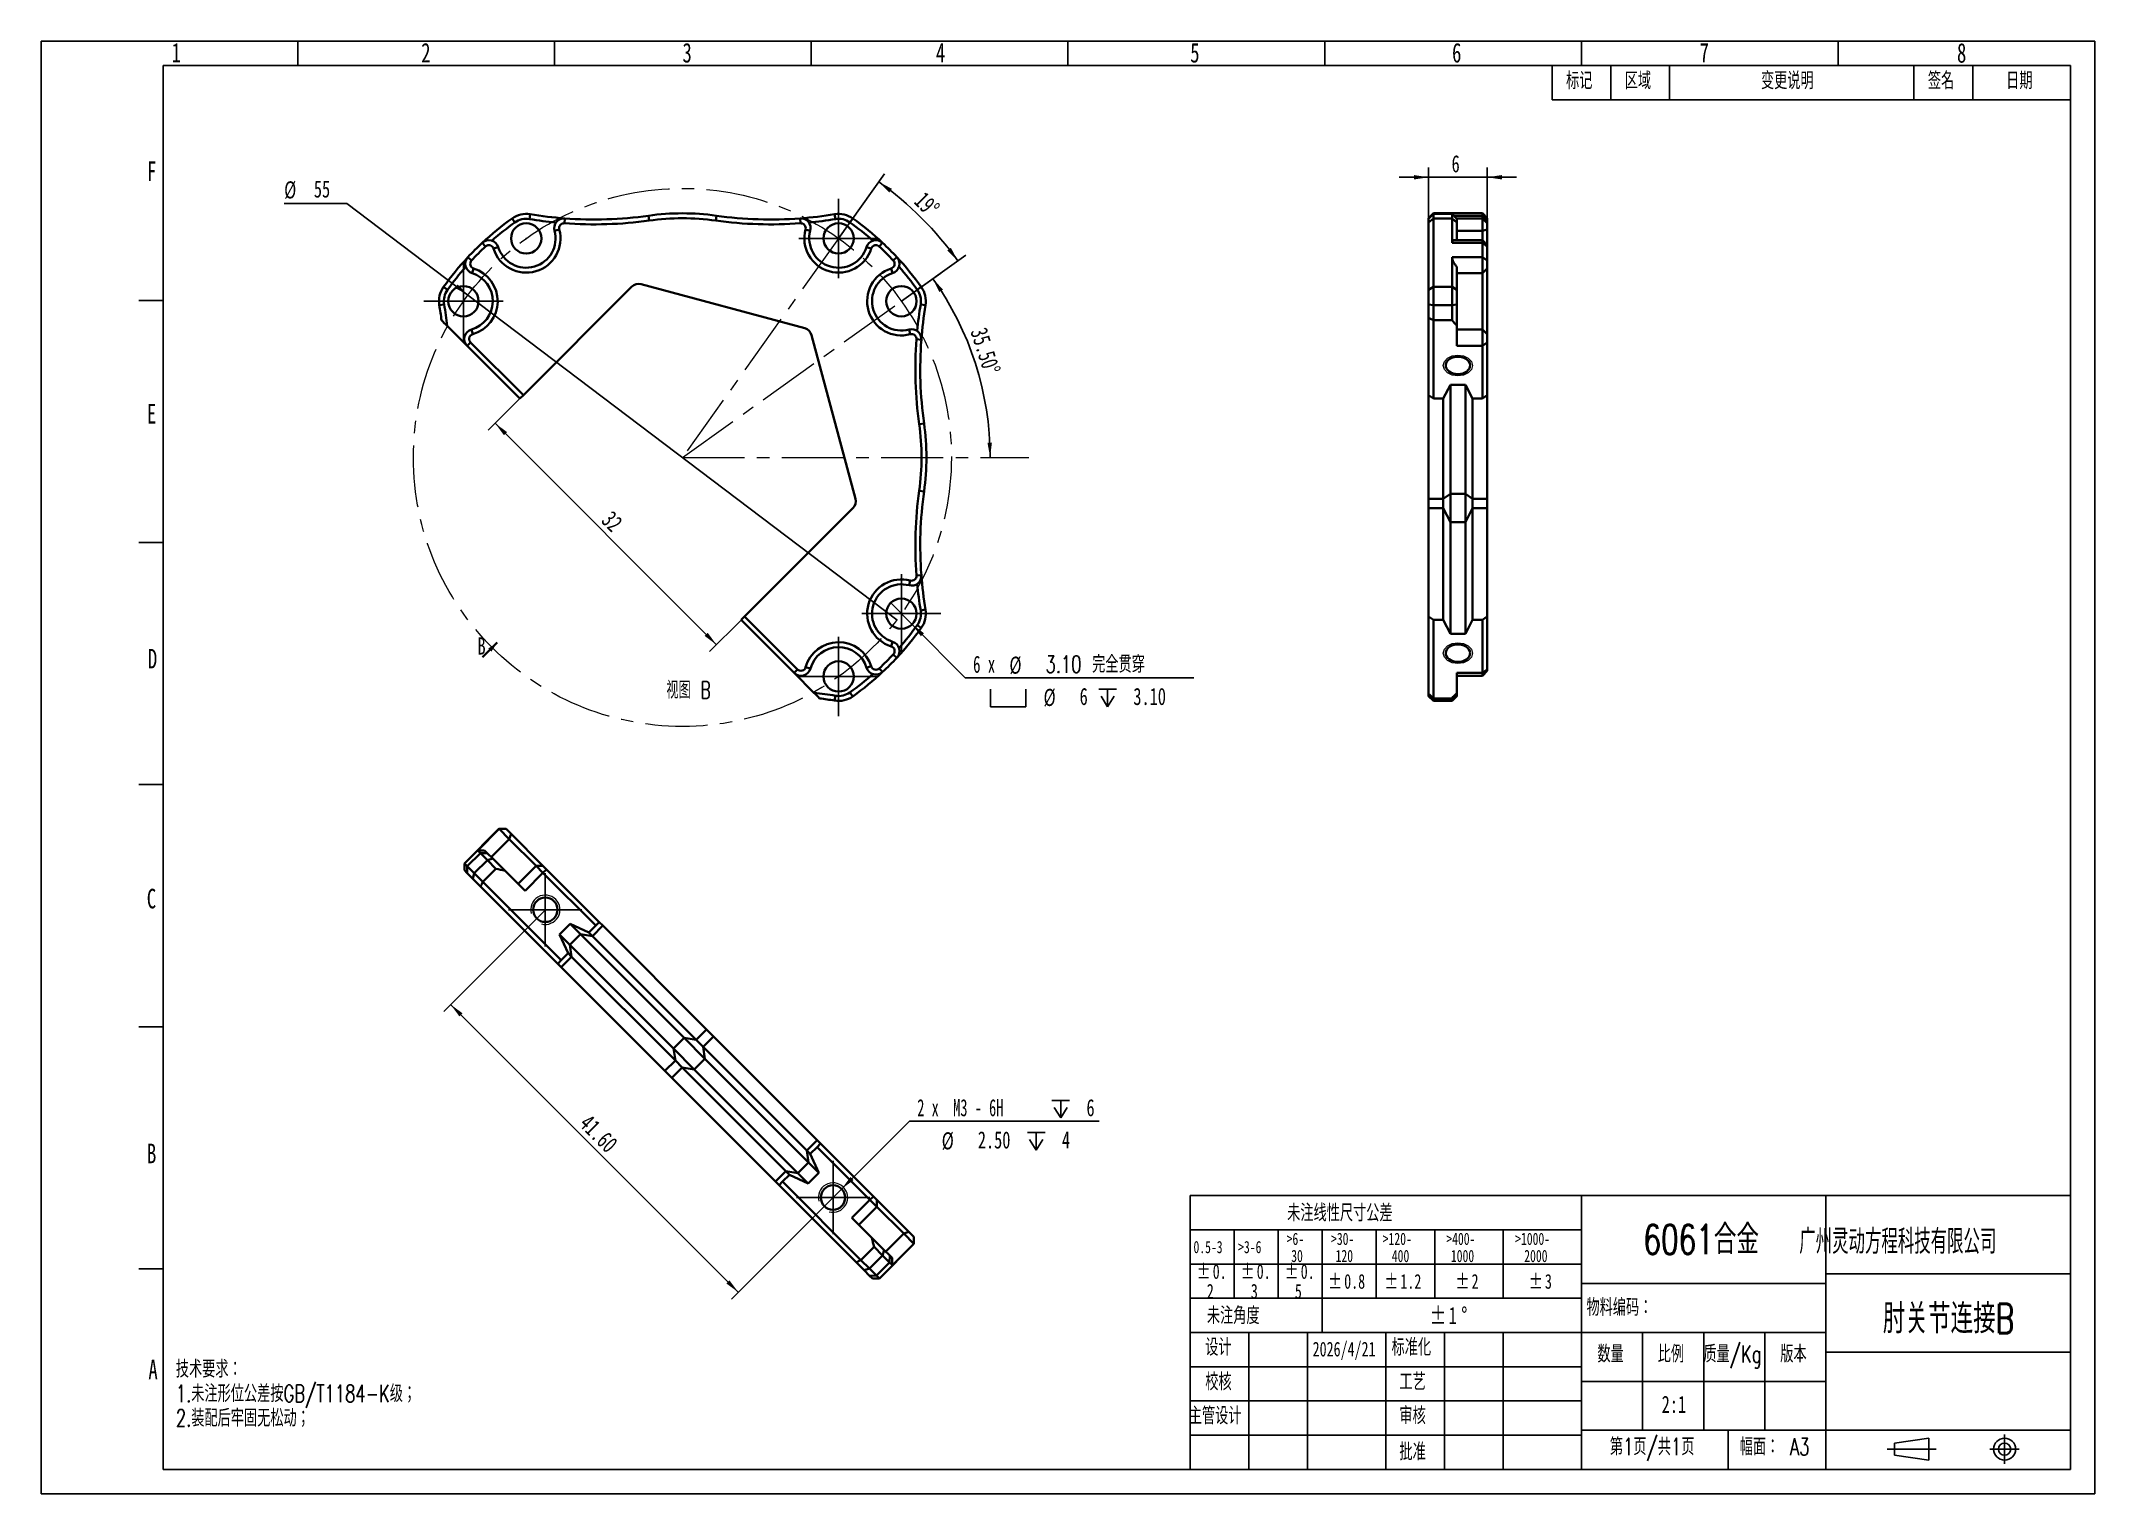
# Model space of a CAD drawing. Header units: millimetres. Extents: x 0 to 420, y 0 to 297.
import ezdxf

# ---------------------------------------------------------------- set-up
doc = ezdxf.new("R2010")
doc.units = ezdxf.units.MM
doc.header["$PDSIZE"] = -1
for name, pattern in [('CENTERX2', [20.32, 12.7, -2.54, 2.54, -2.54]), ('HIDDEN', [1.905, 1.27, -0.635]), ('PHANTOM', [12.7, 6.35, -1.27, 1.27, -1.27, 1.27, -1.27])]:
    doc.linetypes.add(name, pattern=pattern)
for name, color, linetype in [('中心线', 6, 'CENTERX2'), ('尺寸线', 5, 'Continuous'), ('细实线', 7, 'Continuous')]:
    doc.layers.add(name, color=color, linetype=linetype)
doc.layers.add('图框', color=7, linetype='Continuous', lineweight=50)
doc.layers.add('粗实线', color=7, linetype='Continuous', lineweight=25)
doc.styles.add('SLDTEXTSTYLE0', font='TXT', dxfattribs={"width": 0.7, "bigfont": 'bigfont'})
doc.styles.add('SLDTEXTSTYLE1', font='TXT', dxfattribs={"width": 0.7})
doc.styles.add('SLDTEXTSTYLE2', font='TXT', dxfattribs={"width": 0.610802, "bigfont": 'bigfont'})
doc.styles.add('SLDTEXTSTYLE3', font='TXT', dxfattribs={"width": 0.633333})
doc.styles.add('SLDTEXTSTYLE4', font='TXT', dxfattribs={"width": 0.616667})
doc.styles.add('SLDTEXTSTYLE5', font='TXT', dxfattribs={"width": 0.65, "bigfont": 'bigfont'})
doc.dimstyles.new('SLDDIMSTYLE0', dxfattribs={"dimtxt": 3.5, "dimasz": 3, "dimexe": 0, "dimexo": 0.0625, "dimgap": 0.875, "dimtad": 2, "dimlfac": 0.5, "dimrnd": 1e-09, "dimzin": 12, "dimdsep": 46, "dimtxsty": 'SLDTEXTSTYLE1', "dimblk1": 'NONE', "dimsah": 1, "dimcen": 0, "dimadec": 0, "dimazin": 3, "dimtfac": 1, "dimtmove": 0, "dimatfit": 3, "dimldrblk": 'NONE', "dimfxl": 0, "dimfrac": 2, "dimtolj": 1, "dimtzin": 12, "dimarcsym": 0})
doc.dimstyles.new('SLDDIMSTYLE1', dxfattribs={"dimtxt": 3.5, "dimasz": 3, "dimexe": 0, "dimexo": 0.0625, "dimgap": 0.875, "dimtad": 2, "dimdec": 4, "dimlfac": 0.5, "dimzin": 4, "dimdsep": 46, "dimtxsty": 'SLDTEXTSTYLE1', "dimsah": 1, "dimcen": 0.09, "dimazin": 1, "dimtfac": 1, "dimtofl": 0, "dimtmove": 0, "dimatfit": 3, "dimfxl": 0, "dimfrac": 2, "dimtolj": 1, "dimtzin": 12, "dimarcsym": 0})
doc.dimstyles.new('SLDDIMSTYLE2', dxfattribs={"dimtxt": 3.5, "dimasz": 3, "dimexe": 0, "dimexo": 0.0625, "dimgap": 0.875, "dimtad": 2, "dimdec": 4, "dimlfac": 0.5, "dimzin": 12, "dimdsep": 46, "dimtxsty": 'SLDTEXTSTYLE1', "dimsah": 1, "dimcen": 0.09, "dimazin": 3, "dimtfac": 1, "dimtofl": 0, "dimtmove": 0, "dimatfit": 3, "dimfxl": 0, "dimfrac": 2, "dimtolj": 1, "dimtzin": 12, "dimarcsym": 0})
doc.dimstyles.new('SLDDIMSTYLE3', dxfattribs={"dimtxt": 3.5, "dimasz": 3, "dimexe": 0, "dimexo": 0.0625, "dimgap": 0.875, "dimtad": 0, "dimtih": 1, "dimtoh": 1, "dimlfac": 0.5, "dimrnd": 1e-09, "dimzin": 4, "dimdsep": 46, "dimtxsty": 'SLDTEXTSTYLE1', "dimblk1": 'NONE', "dimsah": 1, "dimcen": 0, "dimadec": 0, "dimazin": 1, "dimtfac": 1, "dimtmove": 0, "dimatfit": 3, "dimldrblk": 'NONE', "dimfxl": 0, "dimfrac": 2, "dimtolj": 1, "dimtzin": 12, "dimarcsym": 0})
doc.dimstyles.new('SLDDIMSTYLE4', dxfattribs={"dimtxt": 3.5, "dimasz": 3, "dimexe": 0, "dimexo": 0.0625, "dimgap": 0.875, "dimtad": 2, "dimlfac": 0.5, "dimrnd": 1e-09, "dimzin": 12, "dimdsep": 46, "dimtxsty": 'SLDTEXTSTYLE1', "dimsah": 1, "dimcen": 0.09, "dimadec": 0, "dimazin": 3, "dimtfac": 1, "dimtofl": 0, "dimtmove": 0, "dimatfit": 3, "dimfxl": 0, "dimfrac": 2, "dimtolj": 1, "dimtzin": 12, "dimarcsym": 0})
doc.dimstyles.new('SLDDIMSTYLE5', dxfattribs={"dimtxt": 3.5, "dimasz": 3, "dimexe": 0, "dimexo": 0.0625, "dimgap": 0.875, "dimtad": 2, "dimlfac": 0.5, "dimrnd": 1e-09, "dimzin": 12, "dimdsep": 46, "dimtxsty": 'SLDTEXTSTYLE1', "dimsah": 1, "dimcen": 0.09, "dimadec": 0, "dimazin": 3, "dimtfac": 1, "dimtmove": 0, "dimatfit": 0, "dimfxl": 0, "dimfrac": 2, "dimtolj": 1, "dimtzin": 12, "dimarcsym": 0})
doc.dimstyles.new('SLDDIMSTYLE6', dxfattribs={"dimtxt": 3.5, "dimasz": 3, "dimexe": 0, "dimexo": 0.0625, "dimgap": 0.875, "dimtad": 2, "dimlfac": 0.5, "dimrnd": 1e-09, "dimzin": 4, "dimdsep": 46, "dimtxsty": 'SLDTEXTSTYLE1', "dimsah": 1, "dimcen": 0.09, "dimadec": 0, "dimazin": 1, "dimtfac": 1, "dimtofl": 0, "dimtmove": 0, "dimatfit": 3, "dimfxl": 0, "dimfrac": 2, "dimtolj": 1, "dimtzin": 12, "dimarcsym": 0})
doc.dimstyles.new('SLDDIMSTYLE7', dxfattribs={"dimtxt": 3.5, "dimasz": 3, "dimexe": 0, "dimexo": 0.0625, "dimgap": 0.875, "dimtad": 0, "dimtih": 1, "dimtoh": 1, "dimdec": 6, "dimlfac": 0.5, "dimrnd": 1e-09, "dimzin": 12, "dimdsep": 46, "dimtxsty": 'SLDTEXTSTYLE1', "dimblk1": 'NONE', "dimsah": 1, "dimcen": 0, "dimadec": 0, "dimazin": 3, "dimtfac": 1, "dimtmove": 0, "dimatfit": 3, "dimldrblk": 'NONE', "dimfxl": 0, "dimfrac": 2, "dimtolj": 1, "dimtzin": 12, "dimarcsym": 0})

msp = doc.modelspace()

# ---------------------------------------------------------------- texts
at = {"layer": '图框'}
for s, insert, char_height, attachment_point, style in [('1', (26.7029387, 296.6233908), 4, 1, 'SLDTEXTSTYLE1'), ('2', (77.7325553, 296.6233908), 4, 1, 'SLDTEXTSTYLE1'), ('3', (131.1634182, 296.6233908), 4, 1, 'SLDTEXTSTYLE1'), ('4', (182.9896605, 296.6233908), 4, 1, 'SLDTEXTSTYLE1'), ('5', (234.9929716, 296.6233908), 4, 1, 'SLDTEXTSTYLE1'), ('6', (288.5431622, 296.6233908), 4, 1, 'SLDTEXTSTYLE1'), ('7', (339.1644419, 296.6233908), 4, 1, 'SLDTEXTSTYLE1'), ('8', (391.795948, 296.588661), 4, 1, 'SLDTEXTSTYLE1'), ('F', (21.6639901, 272.4030796), 4, 1, 'SLDTEXTSTYLE1'), ('E', (21.6639901, 222.8107015), 4, 1, 'SLDTEXTSTYLE1'), ('D', (21.8415257, 172.7413913), 4, 1, 'SLDTEXTSTYLE1'), ('C', (21.6195456, 123.7013542), 4, 1, 'SLDTEXTSTYLE1'), ('B', (21.6639901, 71.5911306), 4, 1, 'SLDTEXTSTYLE1'), ('6061合金', (339.492185, 55.0237499), 6, 2, 'SLDTEXTSTYLE0'), ('广州灵动方程科技有限公司', (359.537537, 54.0791267), 5, 1, 'SLDTEXTSTYLE2'), ('物料编码：', (316.0240692, 39.8857046), 3.5, 1, 'SLDTEXTSTYLE0'), ('肘关节连接B', (390.0570661, 38.8392173), 6, 2, 'SLDTEXTSTYLE0'), ('设计', (238.0701413, 31.7398755), 3.5, 1, 'SLDTEXTSTYLE0'), ('2026/4/21', (260.0259937, 31.105064), 3, 1, 'SLDTEXTSTYLE1'), ('标准化', (276.1637245, 31.7398757), 3.5, 1, 'SLDTEXTSTYLE0'), ('数量', (318.2595412, 30.3662534), 3.5, 1, 'SLDTEXTSTYLE0'), ('比例', (330.594975, 30.3662534), 3.5, 1, 'SLDTEXTSTYLE0'), ('质量/Kg', (339.9272964, 30.3662534), 3.5, 1, 'SLDTEXTSTYLE0'), ('版本', (355.6507505, 30.3662534), 3.5, 1, 'SLDTEXTSTYLE0'), ('A', (21.9450487, 27.4340485), 4, 1, 'SLDTEXTSTYLE1'), ('技术要求：', (27.5608893, 27.2721648), 3.5, 1, 'SLDTEXTSTYLE0'), ('1.未注形位公差按GB/T1184-K级；', (27.5608893, 22.2721649), 3.5, 1, 'SLDTEXTSTYLE0'), ('校核', (238.0701413, 24.6817998), 3.5, 1, 'SLDTEXTSTYLE0'), ('工艺', (277.7696963, 24.6817998), 3.5, 1, 'SLDTEXTSTYLE0'), ('2.装配后牢固无松动；', (27.5608893, 17.272165), 3.5, 1, 'SLDTEXTSTYLE0'), ('主管设计', (234.6960835, 17.7295091), 3.5, 1, 'SLDTEXTSTYLE0'), ('审核', (277.7696963, 17.764804), 3.5, 1, 'SLDTEXTSTYLE0'), ('2:1', (331.4058449, 20.0638831), 3.5, 1, 'SLDTEXTSTYLE1'), ('批准', (277.7696963, 10.3900091), 3.5, 1, 'SLDTEXTSTYLE0'), ('第1页/共1页', (320.814158, 11.4056713), 3.5, 1, 'SLDTEXTSTYLE0'), ('幅面： A3', (347.3716417, 11.4056713), 3.5, 1, 'SLDTEXTSTYLE0')]:
    msp.add_mtext(s, dxfattribs=dict(at, insert=insert, char_height=char_height, attachment_point=attachment_point, style=style))
at = {"layer": '细实线', "insert": (132.3939139, 166.083024), "char_height": 3.5, "attachment_point": 2, "style": 'SLDTEXTSTYLE5'}
msp.add_mtext('视图 B', dxfattribs=at)

# ---------------------------------------------------------------- blocks, each defined once
blk = doc.blocks.new('SW_TABLEANNOTATION_0')
at = {"layer": '细实线', "color": 0}
for p, q in [((0, 0), (0, -7)), ((0, 0), (12, 0)), ((0, 0), (0, -7)), ((106, 0), (0, 0)), ((12, 0), (12, -7)), ((12, 0), (24, 0)), ((24, 0), (24, -7)), ((24, 0), (74, 0)), ((74, 0), (74, -7)), ((74, 0), (86, 0)), ((86, 0), (86, -7)), ((86, 0), (106, 0)), ((106, 0), (106, -7)), ((106, -7), (106, 0)), ((0, -7), (12, -7)), ((0, -7), (106, -7)), ((12, -7), (24, -7)), ((24, -7), (74, -7)), ((74, -7), (86, -7)), ((86, -7), (106, -7))]:
    blk.add_line(p, q, dxfattribs=at)
at = {"layer": '细实线', "color": 0, "char_height": 3.5, "attachment_point": 1, "style": 'SLDTEXTSTYLE0'}
for s, insert in [('标记', (2.85, -1.34)), ('区域', (14.85, -1.34)), ('变更说明', (42.7, -1.34)), ('签名', (76.85, -1.34)), ('日期', (92.85, -1.34))]:
    blk.add_mtext(s, dxfattribs=dict(at, insert=insert))
blk = doc.blocks.new('SW_TABLEANNOTATION_1')
at = {"layer": '细实线', "color": 0}
for p, q in [((0, 0), (0, -7)), ((0, 0), (9, 0)), ((9, 0), (18, 0)), ((18, 0), (27, 0)), ((27, 0), (38, 0)), ((38, 0), (50, 0)), ((50, 0), (64, 0)), ((64, 0), (80, 0)), ((80, 0), (80, -7)), ((0, -7), (0, -14)), ((0, -7), (9, -7)), ((9, -7), (9, -14)), ((9, -7), (18, -7)), ((18, -7), (18, -14)), ((18, -7), (27, -7)), ((27, -7), (27, -14)), ((27, -7), (38, -7)), ((38, -7), (38, -14)), ((38, -7), (50, -7)), ((50, -7), (50, -14)), ((50, -7), (64, -7)), ((64, -7), (64, -14)), ((64, -7), (80, -7)), ((80, -7), (80, -14)), ((0, -14), (0, -21)), ((0, -14), (9, -14)), ((9, -14), (9, -21)), ((9, -14), (18, -14)), ((18, -14), (18, -21)), ((18, -14), (27, -14)), ((27, -14), (27, -21)), ((27, -14), (38, -14)), ((38, -14), (38, -21)), ((38, -14), (50, -14)), ((50, -14), (50, -21)), ((50, -14), (64, -14)), ((64, -14), (64, -21)), ((64, -14), (80, -14)), ((80, -14), (80, -21)), ((0, -21), (0, -28)), ((0, -21), (9, -21)), ((9, -21), (18, -21)), ((18, -21), (27, -21)), ((27, -21), (27, -28)), ((27, -21), (27, -28)), ((27, -21), (38, -21)), ((38, -21), (50, -21)), ((50, -21), (64, -21)), ((64, -21), (80, -21)), ((80, -21), (80, -28)), ((0, -28), (9, -28)), ((9, -28), (18, -28)), ((18, -28), (27, -28)), ((27, -28), (38, -28)), ((38, -28), (50, -28)), ((50, -28), (64, -28)), ((64, -28), (80, -28))]:
    blk.add_line(p, q, dxfattribs=at)
at = {"layer": '细实线', "color": 0, "attachment_point": 1}
for s, insert, char_height, style in [('未注线性尺寸公差', (19.82, -1.79), 3.5, 'SLDTEXTSTYLE0'), ('>6-', (19.71, -7.6), 2.5, 'SLDTEXTSTYLE1'), ('>30-', (28.79, -7.6), 2.5, 'SLDTEXTSTYLE1'), ('>120-', (39.36, -7.6), 2.5, 'SLDTEXTSTYLE1'), ('>400-', (52.36, -7.6), 2.5, 'SLDTEXTSTYLE1'), ('>1000-', (66.44, -7.6), 2.5, 'SLDTEXTSTYLE1'), ('0.5-3', (0.66, -9.28), 2.5, 'SLDTEXTSTYLE1'), ('>3-6', (9.79, -9.28), 2.5, 'SLDTEXTSTYLE1'), ('30', (20.65, -11.1), 2.5, 'SLDTEXTSTYLE1'), ('120', (29.72, -11.1), 2.5, 'SLDTEXTSTYLE1'), ('400', (41.22, -11.1), 2.5, 'SLDTEXTSTYLE1'), ('1000', (53.3, -11.1), 2.5, 'SLDTEXTSTYLE1'), ('2000', (68.3, -11.1), 2.5, 'SLDTEXTSTYLE1'), ('%%p', (1.3, -14.03), 3, 'SLDTEXTSTYLE1'), ('0.', (4.59, -14.03), 3, 'SLDTEXTSTYLE1'), ('%%p', (10.3, -14.03), 3, 'SLDTEXTSTYLE1'), ('0.', (13.59, -14.03), 3, 'SLDTEXTSTYLE1'), ('%%p', (19.3, -14.03), 3, 'SLDTEXTSTYLE1'), ('0.', (22.59, -14.03), 3, 'SLDTEXTSTYLE1'), ('%%p', (28.19, -16.05), 3, 'SLDTEXTSTYLE1'), ('0.8', (31.48, -16.05), 3, 'SLDTEXTSTYLE1'), ('%%p', (39.69, -16.05), 3, 'SLDTEXTSTYLE1'), ('1.2', (42.98, -16.05), 3, 'SLDTEXTSTYLE1'), ('%%p', (54.25, -16.05), 3, 'SLDTEXTSTYLE1'), ('2', (57.53, -16.05), 3, 'SLDTEXTSTYLE1'), ('%%p', (69.25, -16.05), 3, 'SLDTEXTSTYLE1'), ('3', (72.53, -16.05), 3, 'SLDTEXTSTYLE1'), ('2', (3.39, -18.06), 3, 'SLDTEXTSTYLE1'), ('3', (12.39, -18.06), 3, 'SLDTEXTSTYLE1'), ('5', (21.39, -18.06), 3, 'SLDTEXTSTYLE1'), ('未注角度', (3.41, -22.79), 3.5, 'SLDTEXTSTYLE0'), ('%%p', (49.01, -22.79), 3.5, 'SLDTEXTSTYLE1'), ('1', (52.84, -22.79), 3.5, 'SLDTEXTSTYLE1'), ('%%d', (55.43, -22.79), 3.5, 'SLDTEXTSTYLE1')]:
    blk.add_mtext(s, dxfattribs=dict(at, insert=insert, char_height=char_height, style=style))
blk = doc.blocks.new('_D')
at = {"layer": '尺寸线'}
for p, q in [((62.55, 263.81), (49.71, 263.81)), ((87.3, 245.08), (62.55, 263.81)), ((175, 178.69), (87.3, 245.08))]:
    blk.add_line(p, q, dxfattribs=at)
blk.add_solid([(87.3, 245.08), (85.18, 247.25), (84.63, 246.54)], dxfattribs=at)
at = {"layer": '尺寸线', "char_height": 3.5, "attachment_point": 1, "style": 'SLDTEXTSTYLE1'}
for s, insert in [('%%c', (49.71, 268.33)), ('55', (55.78, 268.52))]:
    blk.add_mtext(s, dxfattribs=dict(at, insert=insert))
blk = doc.blocks.new('_None')
blk = doc.blocks.new('_D_1')
at = {"layer": '尺寸线'}
blk.add_line((175.93, 243.83), (184, 249.59), dxfattribs=at)
blk.add_arc((131.15, 211.89), 62.92, 0, 35.5, dxfattribs=at)
for points in [[(182.37, 248.42), (183.68, 245.69), (184.43, 246.19)], [(194.07, 211.89), (194.44, 214.9), (193.54, 214.88)]]:
    blk.add_solid(points, dxfattribs=at)
at = {"layer": '尺寸线', "insert": (193.35, 238.74), "char_height": 3.5, "attachment_point": 1, "rotation": 287.75, "style": 'SLDTEXTSTYLE1'}
blk.add_mtext('35.50°', dxfattribs=at)
blk = doc.blocks.new('_D_2')
at = {"layer": '尺寸线'}
for p, q in [((163.09, 256.67), (172.49, 269.85)), ((175.93, 243.83), (189.11, 253.23))]:
    blk.add_line(p, q, dxfattribs=at)
blk.add_arc((131.15, 211.89), 69.19, 35.5, 54.5, dxfattribs=at)
for points in [[(171.33, 268.22), (173.47, 266.06), (174, 266.79)], [(187.48, 252.07), (186.05, 254.74), (185.33, 254.2)]]:
    blk.add_solid(points, dxfattribs=at)
at = {"layer": '尺寸线', "insert": (180.79, 266.48), "char_height": 3.5, "attachment_point": 1, "rotation": 315, "style": 'SLDTEXTSTYLE1'}
blk.add_mtext('19°', dxfattribs=at)
blk = doc.blocks.new('SW_SYMBOL_HOLE_SPOT')
at = {"layer": '尺寸线', "color": 0}
for p, q in [((0, 875), (0, 75)), ((0, 75), (1600, 75)), ((1600, 75), (1600, 875))]:
    blk.add_line(p, q, dxfattribs=at)
blk = doc.blocks.new('SW_SYMBOL_HOLE_DEPTH')
at = {"layer": '尺寸线', "color": 0}
for p, q in [((0, 875), (800, 875)), ((100, 555), (400, 75)), ((400, 875), (400, 75)), ((700, 555), (400, 75))]:
    blk.add_line(p, q, dxfattribs=at)
blk = doc.blocks.new('_D_3')
at = {"layer": '尺寸线'}
for p, q in [((173.74, 182.14), (178.12, 177.76)), ((178.12, 177.76), (189, 166.85)), ((189, 166.85), (235.72, 166.85))]:
    blk.add_line(p, q, dxfattribs=at)
blk.add_solid([(178.12, 177.76), (179.92, 175.32), (180.55, 175.95)], dxfattribs=at)
at = {"layer": '尺寸线', "xscale": 0.004511737089201878, "yscale": 0.004511737089201878, "zscale": 0.004511737089201878}
for name, p in [('SW_SYMBOL_HOLE_SPOT', (194.13, 160.58)), ('SW_SYMBOL_HOLE_DEPTH', (216.3, 160.58))]:
    blk.add_blockref(name, p, dxfattribs=at)
at = {"layer": '尺寸线', "char_height": 3.5, "attachment_point": 1}
for s, insert, style in [('6 x', (190.59, 171.36), 'SLDTEXTSTYLE3'), ('%%c', (198.02, 171.17), 'SLDTEXTSTYLE1'), ('3.10 完全贯穿', (205.4, 171.36), 'SLDTEXTSTYLE0'), ('%%c', (205, 164.58), 'SLDTEXTSTYLE1'), ('6', (212.38, 164.78), 'SLDTEXTSTYLE1'), ('3.10', (223.36, 164.78), 'SLDTEXTSTYLE1')]:
    blk.add_mtext(s, dxfattribs=dict(at, insert=insert, style=style))
blk = doc.blocks.new('_D_4')
at = {"layer": '尺寸线'}
for p, q in [((97.92, 223.91), (91.45, 217.44)), ((138.12, 173.6), (92.86, 218.86)), ((143.17, 178.65), (136.71, 172.19))]:
    blk.add_line(p, q, dxfattribs=at)
for points in [[(92.86, 218.86), (94.67, 216.42), (95.3, 217.06)], [(138.12, 173.6), (136.32, 176.04), (135.68, 175.41)]]:
    blk.add_solid(points, dxfattribs=at)
at = {"layer": '尺寸线', "insert": (116.85, 201.25), "char_height": 3.5, "attachment_point": 1, "rotation": 315, "style": 'SLDTEXTSTYLE1'}
blk.add_mtext('32', dxfattribs=at)
blk = doc.blocks.new('SW_CENTERMARKSYMBOL_0')
at = {"layer": '中心线', "color": 0}
for p, q in [((0, 5), (0, 8.1)), ((0, 0), (0, 5)), ((-5, 0), (-8.1, 0)), ((0, 0), (-5, 0)), ((0, 0), (0, -5)), ((0, 0), (5, 0)), ((5, 0), (8.1, 0)), ((0, -5), (0, -8.1))]:
    blk.add_line(p, q, dxfattribs=at)
blk = doc.blocks.new('SW_CENTERMARKSYMBOL_1')
at = {"layer": '中心线', "color": 0}
for p, q in [((0, 5), (0, 8.1)), ((0, 0), (0, 5)), ((-5, 0), (-8.1, 0)), ((0, 0), (-5, 0)), ((0, 0), (0, -5)), ((0, 0), (5, 0)), ((5, 0), (8.1, 0)), ((0, -5), (0, -8.1))]:
    blk.add_line(p, q, dxfattribs=at)
blk = doc.blocks.new('SW_CENTERMARKSYMBOL_2')
at = {"layer": '中心线', "color": 0}
for p, q in [((0, 5), (0, 8.1)), ((0, 0), (0, 5)), ((-5, 0), (-8.1, 0)), ((0, 0), (-5, 0)), ((0, 0), (0, -5)), ((0, 0), (5, 0)), ((5, 0), (8.1, 0)), ((0, -5), (0, -8.1))]:
    blk.add_line(p, q, dxfattribs=at)
blk = doc.blocks.new('SW_CENTERMARKSYMBOL_3')
at = {"layer": '中心线', "color": 0}
for p, q in [((0, 5), (0, 8.1)), ((0, 0), (0, 5)), ((-5, 0), (-8.1, 0)), ((0, 0), (-5, 0)), ((0, 0), (0, -5)), ((0, 0), (5, 0)), ((5, 0), (8.1, 0)), ((0, -5), (0, -8.1))]:
    blk.add_line(p, q, dxfattribs=at)
blk = doc.blocks.new('SW_PROJECTIONARROW_0')
at = {"color": 0, "linetype": 'HIDDEN', "lineweight": 18}
blk.add_line((90.29, 171.03), (93.29, 174.03), dxfattribs=at)
blk.add_line((90.29, 171.03), (93.29, 174.03), dxfattribs=at)
at = {"color": 0, "linetype": 'PHANTOM', "lineweight": 35}
blk.add_line((90.29, 171.03), (93.29, 174.03), dxfattribs=at)
at = {"color": 0, "linetype": 'Continuous', "lineweight": 35}
blk.add_solid([(93.29, 174.03), (91.47, 172.85), (92.11, 172.21)], dxfattribs=at)
blk.add_solid([(93.29, 174.03), (91.47, 172.85), (92.11, 172.21)], dxfattribs=at)
at = {"color": 0, "linetype": 'Continuous', "lineweight": 35, "insert": (89.24, 175.09), "char_height": 3.5, "attachment_point": 1, "style": 'SLDTEXTSTYLE1'}
blk.add_mtext('B', dxfattribs=at)
blk.add_mtext('B', dxfattribs=at)
blk = doc.blocks.new('_D_5')
at = {"layer": '尺寸线'}
for p, q in [((283.73, 269.16), (277.73, 269.16)), ((283.73, 260.79), (283.73, 271.16)), ((283.73, 269.16), (295.73, 269.16)), ((295.73, 260.79), (295.73, 271.16)), ((295.73, 269.16), (301.73, 269.16))]:
    blk.add_line(p, q, dxfattribs=at)
for points in [[(283.73, 269.16), (280.73, 269.61), (280.73, 268.71)], [(295.73, 269.16), (298.73, 268.71), (298.73, 269.61)]]:
    blk.add_solid(points, dxfattribs=at)
at = {"layer": '尺寸线', "insert": (288.44, 273.68), "char_height": 3.5, "attachment_point": 1, "style": 'SLDTEXTSTYLE1'}
blk.add_mtext('6', dxfattribs=at)
blk = doc.blocks.new('_D_6')
at = {"layer": '尺寸线'}
for p, q in [((103.12, 119.42), (82.33, 98.64)), ((142.58, 41.22), (83.75, 100.05)), ((161.95, 60.59), (141.16, 39.8))]:
    blk.add_line(p, q, dxfattribs=at)
for points in [[(83.75, 100.05), (85.55, 97.61), (86.18, 98.25)], [(142.58, 41.22), (140.77, 43.66), (140.14, 43.02)]]:
    blk.add_solid(points, dxfattribs=at)
at = {"layer": '尺寸线', "insert": (112.32, 77.86), "char_height": 3.5, "attachment_point": 1, "rotation": 315, "style": 'SLDTEXTSTYLE1'}
blk.add_mtext('41.60', dxfattribs=at)
blk = doc.blocks.new('_D_7')
at = {"layer": '尺寸线'}
for p, q in [((163.72, 62.36), (177.58, 76.2)), ((177.58, 76.2), (216.37, 76.2)), ((160.18, 58.82), (163.72, 62.36))]:
    blk.add_line(p, q, dxfattribs=at)
blk.add_solid([(163.72, 62.36), (166.16, 64.16), (165.52, 64.79)], dxfattribs=at)
at = {"layer": '尺寸线', "xscale": 0.004511737089201878, "yscale": 0.004511737089201878, "zscale": 0.004511737089201878}
for p in [(206.7, 76.51), (201.7, 69.92)]:
    blk.add_blockref('SW_SYMBOL_HOLE_DEPTH', p, dxfattribs=at)
at = {"layer": '尺寸线', "char_height": 3.5, "attachment_point": 1}
for s, insert, style in [('2 x  M3 - 6H', (179.17, 80.71), 'SLDTEXTSTYLE4'), ('6', (213.77, 80.71), 'SLDTEXTSTYLE1'), ('%%c', (184.17, 73.93), 'SLDTEXTSTYLE1'), ('2.50', (191.56, 74.12), 'SLDTEXTSTYLE1'), ('4', (208.76, 74.12), 'SLDTEXTSTYLE1')]:
    blk.add_mtext(s, dxfattribs=dict(at, insert=insert, style=style))
blk = doc.blocks.new('SW_CENTERMARKSYMBOL_4')
at = {"layer": '中心线', "color": 0}
for p, q in [((0, 5), (0, 7.5)), ((0, 0), (0, 5)), ((-5, 0), (-7.5, 0)), ((0, 0), (-5, 0)), ((0, 0), (0, -5)), ((0, 0), (5, 0)), ((5, 0), (7.5, 0)), ((0, -5), (0, -7.5))]:
    blk.add_line(p, q, dxfattribs=at)
blk = doc.blocks.new('SW_CENTERMARKSYMBOL_5')
at = {"layer": '中心线', "color": 0}
for p, q in [((0, 5), (0, 7.5)), ((0, 0), (0, 5)), ((-5, 0), (-7.5, 0)), ((0, 0), (-5, 0)), ((0, 0), (0, -5)), ((0, 0), (5, 0)), ((5, 0), (7.5, 0)), ((0, -5), (0, -7.5))]:
    blk.add_line(p, q, dxfattribs=at)

# ---------------------------------------------------------------- dimensions: what is measured, and where the dimension line sits
at = {"layer": '尺寸线'}
for base, p1, p2, angle, dimstyle, picture, middle in [((295.7319611, 269.1637567), (283.7319611, 260.7889384), (295.7319611, 260.7889384), 0, 'SLDDIMSTYLE5', '_D_5', (289.7319611, 269.1637567)), ((92.8644992, 218.8582183), (143.1708685, 178.6549197), (97.9160346, 223.9097537), 315, 'SLDDIMSTYLE4', '_D_4', (115.4919162, 196.2308013)), ((83.7453003, 100.0502055), (161.9468827, 60.5892196), (103.1155986, 119.4205038), 315, 'SLDDIMSTYLE6', '_D_6', (113.1609424, 70.6345634))]:
    dim = msp.add_linear_dim(base=base, p1=p1, p2=p2, angle=angle, dimstyle=dimstyle, dxfattribs=at)
    dim.commit()
    dim.dimension.update_dxf_attribs({"geometry": picture, "text_midpoint": middle, "dimtype": 160})
for base, line1, line2, dimstyle, picture, middle in [((180.0768562, 260.8157413), ((131.1500533, 211.8889384), (175.9264068, 243.827601)), ((163.0887158, 256.6652919), (131.1500533, 211.8889384)), 'SLDDIMSTYLE2', '_D_2', (180.0768562, 260.8157413)), ((191.0706697, 231.0696789), ((202.0093448, 211.8889384), (131.1500533, 211.8889384)), ((175.9264068, 243.827601), (131.1500533, 211.8889384)), 'SLDDIMSTYLE1', '_D_1', (191.0706697, 231.0696789))]:
    dim = msp.add_angular_dim_2l(base=base, line1=line1, line2=line2, dimstyle=dimstyle, dxfattribs=at)
    dim.commit()
    dim.dimension.update_dxf_attribs({"geometry": picture, "text_midpoint": middle, "dimtype": 162})
dim = msp.add_diameter_dim_2p(p1=(175.0030937, 178.6938959), p2=(87.2970129, 245.0839809), dimstyle='SLDDIMSTYLE0', dxfattribs=at)
dim.commit()
dim.dimension.update_dxf_attribs({"geometry": '_D', "text_midpoint": (55.3371745, 267.1083804), "dimtype": 163})
dim = msp.add_diameter_dim_2p(p1=(173.736347, 182.1442763), p2=(178.1164666, 177.7562753), text='6 x <> 完全贯穿\\P{\\fGDT;v}%%c 6 {\\fGDT;x} 3.10\\P', dimstyle='SLDDIMSTYLE3', dxfattribs=at)
dim.commit()
dim.dimension.update_dxf_attribs({"geometry": '_D_3', "text_midpoint": (213.1546749, 166.6582991), "dimtype": 163})
dim = msp.add_diameter_dim_2p(p1=(160.1777852, 58.8227842), p2=(163.7159803, 62.355655), text='2 x  M3 - 6H {\\fGDT;x} 6\\P%%c 2.50 {\\fGDT;x} 4\\P', dimstyle='SLDDIMSTYLE7', override={"dimpost": '<>'}, dxfattribs=at)
dim.commit()
dim.dimension.update_dxf_attribs({"geometry": '_D_7', "text_midpoint": (197.7654486, 76.000931), "dimtype": 163})

# ---------------------------------------------------------------- linework, layer by layer
at = {"color": 7, "linetype": 'Continuous', "lineweight": 35}
for p, q in [((96.8885789, 259.921754), (96.3078759, 260.7358695)), ((99.8640771, 260.6116827), (100.0272487, 261.5982804)), ((107.0830762, 260.7512561), (107.0081025, 259.7540706)), ((124.2089686, 261.3038283), (124.3480685, 260.3135499)), ((138.091138, 261.3038283), (137.9520381, 260.3135499)), ((155.2170303, 260.7512561), (155.2920041, 259.7540706)), ((162.4360294, 260.6116827), (162.2728578, 261.5982804)), ((165.4115277, 259.921754), (165.9922306, 260.7358695)), ((284.7319611, 261.7889384), (283.7319611, 260.7889384)), ((284.7319611, 261.6652919), (283.7319611, 260.6652919)), ((283.7319611, 260.6652919), (283.7319611, 260.7889384)), ((284.7319611, 260.7358695), (283.7319611, 259.921754)), ((283.7319611, 259.921754), (283.7319611, 260.6652919)), ((294.7319611, 261.7889384), (284.7319611, 261.7889384)), ((284.7319611, 261.7889384), (284.7319611, 261.6652919)), ((288.5319611, 261.6652919), (284.7319611, 261.6652919)), ((284.7319611, 261.6652919), (284.7319611, 260.7358695)), ((284.7319611, 260.7358695), (284.7319611, 246.7311157)), ((288.5319611, 260.7358695), (284.7319611, 260.7358695)), ((289.5319611, 260.6652919), (288.5319611, 261.6652919)), ((288.5319611, 260.7358695), (288.5319611, 261.6652919)), ((288.5319611, 255.7496438), (288.5319611, 260.7358695)), ((289.5319611, 259.921754), (288.5319611, 260.7358695)), ((294.7319611, 261.3038283), (288.8934248, 261.3038283)), ((294.7319611, 260.7568851), (289.440368, 260.7568851)), ((289.5319611, 260.6652919), (289.5319611, 259.921754)), ((295.7319611, 260.7889384), (294.7319611, 261.7889384)), ((294.7319611, 261.3038283), (294.7319611, 261.7889384)), ((294.7319611, 260.7568851), (294.7319611, 261.3038283)), ((294.7319611, 261.3038283), (295.7319611, 260.3135499)), ((295.7319611, 259.7568851), (294.7319611, 260.7568851)), ((294.7319611, 258.2339868), (294.7319611, 260.7568851)), ((295.7319611, 260.7889384), (295.7319611, 260.3135499)), ((105.0026942, 258.2339868), (105.9679115, 258.4954359)), ((157.2974123, 258.2339868), (156.3321951, 258.4954359)), ((283.7319611, 246.1504128), (283.7319611, 259.921754)), ((294.7319611, 256.2876203), (289.06264, 256.2876203)), ((289.5319611, 259.921754), (289.5319611, 256.2876203)), ((294.7319611, 258.2339868), (289.5319611, 258.2339868)), ((294.7319611, 258.2339868), (295.7319611, 258.4954359)), ((294.7319611, 256.2876203), (294.7319611, 258.2339868)), ((295.7319611, 255.2876203), (294.7319611, 256.2876203)), ((294.7319611, 255.7496438), (294.7319611, 256.2876203)), ((295.7319611, 260.3135499), (295.7319611, 259.7568851)), ((295.7319611, 259.7568851), (295.7319611, 258.4954359)), ((295.7319611, 258.4954359), (295.7319611, 255.2876203)), ((87.2893479, 252.8308304), (88.0203596, 252.1484655)), ((90.2081613, 255.7496438), (90.8905261, 255.018632)), ((93.4825159, 254.8820382), (92.5277035, 254.5848292)), ((168.8175906, 254.8820382), (169.7724031, 254.5848292)), ((172.0919453, 255.7496438), (171.4095804, 255.018632)), ((175.0107587, 252.8308304), (174.2797469, 252.1484655)), ((294.7319611, 255.7496438), (288.5319611, 255.7496438)), ((288.5319611, 252.8308304), (294.7319611, 252.8308304)), ((288.5319611, 246.7311157), (288.5319611, 252.8308304)), ((294.7319611, 252.8308304), (294.7319611, 255.7496438)), ((294.7319611, 255.7496438), (295.7319611, 255.018632)), ((294.7319611, 249.5564757), (294.7319611, 252.8308304)), ((294.7319611, 252.8308304), (295.7319611, 252.1484655)), ((295.7319611, 255.2876203), (295.7319611, 255.018632)), ((295.7319611, 255.018632), (295.7319611, 252.1484655)), ((295.7319611, 252.1484655), (295.7319611, 250.5112882)), ((88.1569535, 249.5564757), (88.4541624, 250.5112882)), ((174.1431531, 249.5564757), (173.8459441, 250.5112882)), ((289.5319611, 250.8539402), (289.5319611, 246.1504128)), ((294.7319611, 249.5564757), (289.5319611, 249.5564757)), ((294.7319611, 249.5564757), (295.7319611, 250.5112882)), ((294.7319611, 238.0497491), (294.7319611, 249.5564757)), ((295.7319611, 250.5112882), (295.7319611, 237.0867738)), ((83.1172377, 246.1504128), (82.3031222, 246.7311157)), ((120.770085, 246.7638041), (98.6231413, 224.6168605)), ((156.1625888, 238.3156875), (122.7019366, 247.2814422)), ((179.9969844, 246.7311157), (179.1828689, 246.1504128)), ((284.7319611, 246.7311157), (283.7319611, 246.1504128)), ((283.7319611, 243.1749145), (283.7319611, 246.1504128)), ((284.7319611, 246.7311157), (284.7319611, 243.0117429)), ((288.5319611, 246.7311157), (284.7319611, 246.7311157)), ((288.5319611, 243.0117429), (288.5319611, 246.7311157)), ((289.5319611, 246.1504128), (288.5319611, 246.7311157)), ((289.5319611, 246.1504128), (289.5319611, 243.1749145)), ((82.4273089, 243.1749145), (81.4407112, 243.0117429)), ((180.8593953, 243.0117429), (179.8727976, 243.1749145)), ((284.7319611, 243.0117429), (283.7319611, 243.1749145)), ((283.7319611, 240.4034282), (283.7319611, 243.1749145)), ((283.7319611, 224.6168605), (283.7319611, 240.4034282)), ((288.5319611, 243.0117429), (284.7319611, 243.0117429)), ((284.7319611, 243.0117429), (284.7319611, 239.9378111)), ((284.7319611, 239.9378111), (288.5319611, 239.9378111)), ((284.7319611, 239.9378111), (284.7319611, 223.9097537)), ((289.5319611, 243.1749145), (288.5319611, 243.0117429)), ((288.5319611, 239.9378111), (288.5319611, 243.0117429)), ((289.5319611, 243.1749145), (289.5319611, 238.7965586)), ((83.0292296, 238.7965586), (87.1162032, 234.709585)), ((87.1162032, 234.709585), (87.82331, 235.4166918)), ((87.82331, 235.4166918), (98.6231413, 224.6168605)), ((87.9912375, 238.0497491), (88.2608272, 237.0867738)), ((166.5425571, 203.4408218), (157.5768023, 236.9014739)), ((177.4951017, 238.0362974), (177.7565508, 237.0710802)), ((180.012371, 235.9559154), (179.0151855, 236.0308892)), ((289.5319611, 238.7965586), (289.5319611, 234.709585)), ((289.5319611, 238.0497491), (294.7319611, 238.0497491)), ((294.7319611, 234.709585), (294.7319611, 238.0497491)), ((294.7319611, 238.0497491), (295.7319611, 237.0867738)), ((294.7319611, 234.709585), (295.7319611, 235.4166918)), ((295.7319611, 237.0867738), (295.7319611, 235.4166918)), ((295.7319611, 235.4166918), (295.7319611, 224.6168605)), ((97.9160346, 223.9097537), (87.1162032, 234.709585)), ((294.7319611, 234.709585), (289.5319611, 234.709585)), ((294.7319611, 223.9097537), (294.7319611, 234.709585)), ((98.6231413, 224.6168605), (97.9160346, 223.9097537)), ((284.7319611, 223.9097537), (283.7319611, 224.6168605)), ((283.7319611, 203.4408218), (283.7319611, 224.6168605)), ((284.7319611, 223.9097537), (286.7319611, 223.9097537)), ((288.1878421, 226.7381808), (286.7319611, 223.9097537)), ((286.7319611, 223.9097537), (286.7319611, 203.4408218)), ((291.2760802, 226.7381808), (288.1878421, 226.7381808)), ((288.1878421, 226.7381808), (288.1878421, 204.4760979)), ((292.7319611, 223.9097537), (291.2760802, 226.7381808)), ((291.2760802, 226.7381808), (291.2760802, 204.4760979)), ((292.7319611, 223.9097537), (294.7319611, 223.9097537)), ((292.7319611, 223.9097537), (292.7319611, 203.4408218)), ((295.7319611, 224.6168605), (294.7319611, 223.9097537)), ((295.7319611, 203.4408218), (295.7319611, 224.6168605)), ((180.5649432, 218.8300231), (179.5746648, 218.6909232)), ((180.5649432, 204.9478537), (179.5746648, 205.0869536)), ((283.7319611, 203.4408218), (286.7319611, 203.4408218)), ((283.7319611, 201.5089701), (283.7319611, 203.4408218)), ((288.1878421, 204.4760979), (286.7319611, 203.4408218)), ((286.7319611, 203.4408218), (286.7319611, 201.5089701)), ((291.2760802, 204.4760979), (288.1878421, 204.4760979)), ((288.1878421, 204.4760979), (288.1878421, 198.680543)), ((292.7319611, 203.4408218), (291.2760802, 204.4760979)), ((291.2760802, 204.4760979), (291.2760802, 198.680543)), ((292.7319611, 203.4408218), (295.7319611, 203.4408218)), ((292.7319611, 203.4408218), (292.7319611, 201.5089701)), ((295.7319611, 201.5089701), (295.7319611, 203.4408218)), ((143.8779753, 179.3620265), (166.024919, 201.5089701)), ((283.7319611, 201.5089701), (286.7319611, 201.5089701)), ((283.7319611, 179.3620265), (283.7319611, 201.5089701)), ((286.7319611, 201.5089701), (286.7319611, 178.6549197)), ((288.1878421, 198.680543), (286.7319611, 201.5089701)), ((288.1878421, 198.680543), (288.1878421, 175.8264926)), ((291.2760802, 198.680543), (288.1878421, 198.680543)), ((292.7319611, 201.5089701), (291.2760802, 198.680543)), ((291.2760802, 198.680543), (291.2760802, 175.8264926)), ((292.7319611, 201.5089701), (292.7319611, 178.6549197)), ((292.7319611, 201.5089701), (295.7319611, 201.5089701)), ((295.7319611, 179.3620265), (295.7319611, 201.5089701)), ((177.4951017, 185.7415793), (177.7565508, 186.7067966)), ((180.012371, 187.8219614), (179.0151855, 187.7469876)), ((179.8727976, 180.6029622), (180.8593953, 180.7661338)), ((143.1708685, 178.6549197), (143.8779753, 179.3620265)), ((153.9706999, 167.8550884), (143.1708685, 178.6549197)), ((143.8779753, 179.3620265), (154.6778066, 168.5621951)), ((179.1828689, 177.627464), (179.9969844, 177.046761)), ((283.7319611, 179.3620265), (284.7319611, 178.6549197)), ((283.7319611, 163.5754587), (283.7319611, 179.3620265)), ((284.7319611, 178.6549197), (284.7319611, 162.6268622)), ((286.7319611, 178.6549197), (284.7319611, 178.6549197)), ((286.7319611, 178.6549197), (288.1878421, 175.8264926)), ((291.2760802, 175.8264926), (292.7319611, 178.6549197)), ((294.7319611, 178.6549197), (292.7319611, 178.6549197)), ((294.7319611, 178.6549197), (295.7319611, 179.3620265)), ((294.7319611, 167.8550884), (294.7319611, 178.6549197)), ((295.7319611, 179.3620265), (295.7319611, 168.5621951)), ((174.1431531, 174.221401), (173.8459441, 173.2665886)), ((288.1878421, 175.8264926), (291.2760802, 175.8264926)), ((153.9706999, 167.8550884), (154.6778066, 168.5621951)), ((157.310864, 168.7301227), (156.3478887, 168.9997123)), ((168.8175906, 168.8958386), (169.7724031, 169.1930475)), ((172.0919453, 168.028233), (171.4095804, 168.7592447)), ((175.0107587, 170.9470464), (174.2797469, 171.6294113)), ((294.7319611, 167.8550884), (295.7319611, 168.5621951)), ((294.7319611, 167.2693019), (295.7319611, 168.2693019)), ((295.7319611, 168.5621951), (295.7319611, 168.2693019)), ((153.9706999, 167.8550884), (158.0576735, 163.7681147)), ((165.4115277, 163.8561228), (165.9922306, 163.0420073)), ((289.5319611, 167.8550884), (294.7319611, 167.8550884)), ((289.5319611, 167.8550884), (289.5319611, 163.7681147)), ((289.5319611, 167.2693019), (294.7319611, 167.2693019)), ((294.7319611, 167.2693019), (294.7319611, 167.8550884)), ((162.4360294, 163.1661941), (162.2728578, 162.1795964)), ((283.7319611, 163.1661941), (283.7319611, 163.5754587)), ((284.7319611, 162.1795964), (283.7319611, 163.1661941)), ((283.7319611, 163.1125849), (283.7319611, 163.1661941)), ((283.7319611, 163.1125849), (284.7319611, 162.1125849)), ((288.5319611, 162.6268622), (284.7319611, 162.6268622)), ((284.7319611, 162.6268622), (284.7319611, 162.1795964)), ((288.5319611, 162.1795964), (284.7319611, 162.1795964)), ((284.7319611, 162.1795964), (284.7319611, 162.1125849)), ((284.7319611, 162.1125849), (288.5319611, 162.1125849)), ((289.5319611, 163.1661941), (288.5319611, 162.1795964)), ((288.5319611, 162.1125849), (289.5319611, 163.1125849)), ((288.5319611, 162.1795964), (288.5319611, 162.6268622)), ((288.5319611, 162.1125849), (288.5319611, 162.1795964)), ((289.5319611, 163.7681147), (289.5319611, 163.1661941)), ((289.5319611, 163.1661941), (289.5319611, 163.1125849)), ((93.6403677, 135.9668025), (86.5692999, 128.8957347)), ((89.2814138, 131.5576323), (93.6654759, 135.9416943)), ((95.0545812, 135.9668025), (93.6403677, 135.9668025)), ((93.6654759, 135.9416943), (93.6403677, 135.9668025)), ((93.6654759, 135.9416943), (95.0792709, 135.9421128)), ((95.736456, 133.8707142), (93.6654759, 135.9416943)), ((95.0545812, 135.9668025), (95.0792709, 135.9421128)), ((95.0792709, 135.9421128), (96.114761, 134.9066227)), ((95.736456, 133.8707142), (96.114761, 134.9066227)), ((96.114761, 134.9066227), (102.6395262, 128.3818575)), ((89.8381583, 131.0008878), (87.1511525, 128.313882)), ((89.8381583, 131.0008878), (89.2814138, 131.5576323)), ((91.2426743, 131.0105853), (89.8381583, 131.0008878)), ((91.2666392, 129.5724068), (89.8381583, 131.0008878)), ((90.7559717, 131.4972879), (91.2426743, 131.0105853)), ((91.2426743, 131.0105853), (92.3854591, 129.8678006)), ((95.736456, 133.8707142), (92.0595007, 130.1937589)), ((101.2253127, 128.3818575), (95.736456, 133.8707142)), ((86.5692999, 128.8957347), (86.5692999, 127.4815211)), ((86.5692999, 128.8957347), (87.1511525, 128.313882)), ((87.141455, 126.909366), (86.5692999, 127.4815211)), ((87.1511525, 128.313882), (87.141455, 126.909366)), ((88.2842397, 125.7665812), (87.141455, 126.909366)), ((87.1511525, 128.313882), (88.5796335, 126.8854011)), ((88.5796335, 126.8854011), (88.2842397, 125.7665812)), ((91.2666392, 129.5724068), (88.5796335, 126.8854011)), ((88.5796335, 126.8854011), (90.3402323, 125.1248022)), ((90.3402323, 125.1248022), (93.0272381, 127.811808)), ((92.3854591, 129.8678006), (91.2666392, 129.5724068)), ((93.0272381, 127.811808), (91.2666392, 129.5724068)), ((92.3854591, 129.8678006), (94.8755974, 127.3776623)), ((94.8755974, 127.3776623), (98.962571, 123.2906886)), ((101.2253127, 128.3818575), (97.5483574, 124.7049022)), ((102.6395262, 126.9676439), (98.962571, 123.2906886)), ((102.6395262, 128.3818575), (101.2253127, 128.3818575)), ((102.6395262, 126.9676439), (101.2253127, 128.3818575)), ((102.6395262, 128.3818575), (103.346633, 127.6747507)), ((102.6395262, 126.9676439), (103.346633, 127.6747507)), ((113.4393576, 116.1678126), (102.6395262, 126.9676439)), ((103.346633, 127.6747507), (114.1464643, 116.8749194)), ((89.8746152, 124.1762058), (88.2842397, 125.7665812)), ((105.661183, 108.389638), (89.8746152, 124.1762058)), ((90.3402323, 125.1248022), (106.3682897, 109.0967448)), ((108.1672536, 116.5525629), (105.9835395, 114.3688487)), ((105.9835395, 114.3688487), (107.7825033, 110.5109583)), ((105.9835395, 114.3688487), (108.1048598, 112.2475284)), ((110.2885739, 114.4312425), (108.1048598, 112.2475284)), ((112.025144, 114.753599), (108.1672536, 116.5525629)), ((108.1672536, 116.5525629), (110.2885739, 114.4312425)), ((110.2885739, 114.4312425), (131.5017774, 93.2180391)), ((112.7322508, 114.0464922), (110.2885739, 114.4312425)), ((112.025144, 114.753599), (113.4393576, 116.1678126)), ((112.025144, 114.753599), (112.7322508, 114.0464922)), ((112.7322508, 114.0464922), (114.8535711, 116.1678126)), ((112.7322508, 114.0464922), (133.9454542, 92.8332888)), ((114.1464643, 116.8749194), (113.4393576, 116.1678126)), ((114.8535711, 116.1678126), (114.1464643, 116.8749194)), ((136.0667746, 94.9546092), (114.8535711, 116.1678126)), ((106.3682897, 109.0967448), (107.7825033, 110.5109583)), ((106.3682897, 107.6825312), (108.4896101, 109.8038516)), ((107.7825033, 110.5109583), (108.4896101, 109.8038516)), ((108.1048598, 112.2475284), (108.4896101, 109.8038516)), ((108.1048598, 112.2475284), (129.3180632, 91.034325)), ((108.4896101, 109.8038516), (129.7028135, 88.5906481)), ((106.3682897, 109.0967448), (105.661183, 108.389638)), ((106.3682897, 107.6825312), (105.661183, 108.389638)), ((127.5814932, 86.4693278), (106.3682897, 107.6825312)), ((131.5017774, 93.2180391), (129.3180632, 91.034325)), ((133.9454542, 92.8332888), (131.5017774, 93.2180391)), ((131.5017774, 93.2180391), (135.7444181, 88.9753984)), ((133.9454542, 92.8332888), (136.0667746, 94.9546092)), ((133.9454542, 92.8332888), (135.3596678, 91.4190752)), ((135.3596678, 91.4190752), (137.4809881, 93.5403956)), ((137.4809881, 93.5403956), (136.0667746, 94.9546092)), ((158.6941916, 72.3271922), (137.4809881, 93.5403956)), ((127.5814932, 86.4693278), (129.7028135, 88.5906481)), ((129.3180632, 91.034325), (129.7028135, 88.5906481)), ((129.3180632, 91.034325), (133.5607039, 86.7916843)), ((129.7028135, 88.5906481), (131.1170271, 87.1764346)), ((135.7444181, 88.9753984), (133.5607039, 86.7916843)), ((135.3596678, 91.4190752), (156.5728712, 70.2058718)), ((135.3596678, 91.4190752), (135.7444181, 88.9753984)), ((135.7444181, 88.9753984), (156.9576215, 67.762195)), ((128.9957067, 85.0551142), (127.5814932, 86.4693278)), ((128.9957067, 85.0551142), (131.1170271, 87.1764346)), ((150.2089102, 63.8419108), (128.9957067, 85.0551142)), ((131.1170271, 87.1764346), (152.3302305, 65.9632311)), ((133.5607039, 86.7916843), (131.1170271, 87.1764346)), ((133.5607039, 86.7916843), (154.7739074, 65.5784808)), ((156.5728712, 70.2058718), (158.6941916, 72.3271922)), ((159.4012983, 71.6200854), (158.6941916, 72.3271922)), ((158.6941916, 70.9129786), (159.4012983, 71.6200854)), ((159.4012983, 71.6200854), (170.2011296, 60.8202541)), ((156.9576215, 67.762195), (154.7739074, 65.5784808)), ((156.5728712, 70.2058718), (156.9576215, 67.762195)), ((156.5728712, 70.2058718), (157.279978, 69.498765)), ((156.9576215, 67.762195), (159.0789418, 65.6408746)), ((158.6941916, 70.9129786), (157.279978, 69.498765)), ((159.0789418, 65.6408746), (157.279978, 69.498765)), ((169.4940229, 60.1131473), (158.6941916, 70.9129786)), ((150.2089102, 63.8419108), (152.3302305, 65.9632311)), ((150.916017, 63.134804), (150.2089102, 63.8419108)), ((150.916017, 63.134804), (151.6231237, 63.8419108)), ((166.7025848, 47.3482362), (150.916017, 63.134804)), ((153.0373373, 65.2561243), (151.6231237, 63.8419108)), ((151.6231237, 63.8419108), (167.6511812, 47.8138534)), ((154.7739074, 65.5784808), (152.3302305, 65.9632311)), ((152.3302305, 65.9632311), (153.0373373, 65.2561243)), ((153.0373373, 65.2561243), (156.8952277, 63.4571605)), ((154.7739074, 65.5784808), (156.8952277, 63.4571605)), ((156.8952277, 63.4571605), (159.0789418, 65.6408746)), ((165.8170676, 56.436192), (169.4940229, 60.1131473)), ((169.4940229, 60.1131473), (170.2011296, 60.8202541)), ((170.9082364, 58.6989337), (169.4940229, 60.1131473)), ((170.2011296, 60.8202541), (170.9082364, 60.1131473)), ((170.9082364, 58.6989337), (170.9082364, 60.1131473)), ((170.9082364, 60.1131473), (177.4330017, 53.588382)), ((165.8170676, 56.436192), (169.9040412, 52.3492184)), ((167.2312812, 55.0219785), (170.9082364, 58.6989337)), ((176.3970931, 53.210077), (170.9082364, 58.6989337)), ((170.3381869, 50.5008591), (167.6511812, 47.8138534)), ((169.9040412, 52.3492184), (172.3941795, 49.8590801)), ((172.0987858, 48.7402603), (170.3381869, 50.5008591)), ((171.4221136, 44.0429209), (178.4931814, 51.1139887)), ((172.7201379, 49.5331218), (176.3970931, 53.210077)), ((178.4680733, 51.1390969), (174.0840112, 46.7550348)), ((176.3970931, 53.210077), (177.4330017, 53.588382)), ((178.4680733, 51.1390969), (176.3970931, 53.210077)), ((177.4330017, 53.588382), (178.4684917, 52.552892)), ((178.4680733, 51.1390969), (178.4684917, 52.552892)), ((178.4931814, 51.1139887), (178.4680733, 51.1390969)), ((178.4684917, 52.552892), (178.4931814, 52.5282023)), ((178.4931814, 51.1139887), (178.4931814, 52.5282023)), ((168.2929602, 45.7578608), (166.7025848, 47.3482362)), ((167.6511812, 47.8138534), (169.41178, 46.0532545)), ((172.0987858, 48.7402603), (169.41178, 46.0532545)), ((173.5272667, 47.3117793), (170.840261, 44.6247736)), ((172.3941795, 49.8590801), (172.0987858, 48.7402603)), ((173.5272667, 47.3117793), (172.0987858, 48.7402603)), ((172.3941795, 49.8590801), (173.5369643, 48.7162953)), ((173.5369643, 48.7162953), (173.5272667, 47.3117793)), ((174.0840112, 46.7550348), (173.5272667, 47.3117793)), ((173.5369643, 48.7162953), (174.0236669, 48.2295928)), ((169.41178, 46.0532545), (168.2929602, 45.7578608)), ((169.4357449, 44.615076), (168.2929602, 45.7578608)), ((169.41178, 46.0532545), (170.840261, 44.6247736)), ((170.840261, 44.6247736), (169.4357449, 44.615076)), ((170.0079001, 44.0429209), (169.4357449, 44.615076)), ((170.0079001, 44.0429209), (171.4221136, 44.0429209)), ((170.840261, 44.6247736), (171.4221136, 44.0429209))]:
    msp.add_line(p, q, dxfattribs=at)
at = {"color": 7, "linetype": 'CENTERX2', "lineweight": 18}
for p, q in [((163.0887158, 256.6652919), (131.1500533, 211.8889384)), ((131.1500533, 211.8889384), (175.9264068, 243.827601)), ((131.1500533, 211.8889384), (202.0093448, 211.8889384))]:
    msp.add_line(p, q, dxfattribs=at)
at = {"color": 7, "linetype": 'Continuous', "lineweight": 18, "flags": 128}
for points in [[(286.7319611, 230.6979788), (286.9603225, 231.5097729), (287.6106408, 232.1979788), (288.5839108, 232.6578232), (289.7319611, 232.8192991), (290.8800114, 232.6578232), (291.8532815, 232.1979788), (292.5035997, 231.5097729), (292.7319611, 230.6979788), (292.5035997, 229.8861846), (291.8532815, 229.1979788), (290.8800114, 228.7381343), (289.7319611, 228.5766584), (288.5839108, 228.7381343), (287.6106408, 229.1979788), (286.9603225, 229.8861846), (286.7319611, 230.6979788)], [(286.7319611, 171.8666946), (286.9603225, 172.6784887), (287.6106408, 173.3666946), (288.5839108, 173.826539), (289.7319611, 173.9880149), (290.8800114, 173.826539), (291.8532815, 173.3666946), (292.5035997, 172.6784887), (292.7319611, 171.8666946), (292.5035997, 171.0549004), (291.8532815, 170.3666946), (290.8800114, 169.9068501), (289.7319611, 169.7453742), (288.5839108, 169.9068501), (287.6106408, 170.3666946), (286.9603225, 171.0549004), (286.7319611, 171.8666946)]]:
    msp.add_lwpolyline(points, dxfattribs=at)
at = {"color": 7, "linetype": 'Continuous', "lineweight": 35, "flags": 128}
for points in [[(289.7319611, 228.9302118), (290.2352074, 228.9663981), (290.7178508, 229.0734755), (291.1601317, 229.2470603), (291.5439431, 229.4800458), (291.8535718, 229.7628937), (292.0763415, 230.084024), (292.203132, 230.4302897), (292.2287524, 230.7875147), (292.1521539, 231.141074), (291.9764725, 231.476493), (291.7089005, 231.7800395), (291.3603923, 232.0392863), (290.945216, 232.2436198), (290.4803689, 232.3846746), (289.9848819, 232.4566759), (289.4790403, 232.4566759), (288.9835533, 232.3846746), (288.5187062, 232.2436198), (288.1035299, 232.0392863), (287.7550218, 231.7800395), (287.4874498, 231.476493), (287.3117683, 231.141074), (287.2351699, 230.7875147), (287.2607903, 230.4302897), (287.3875808, 230.084024), (287.6103505, 229.7628937), (287.9199792, 229.4800458), (288.3037906, 229.2470603), (288.7460715, 229.0734755), (289.2287148, 228.9663981), (289.7319611, 228.9302118)], [(289.7319611, 170.0989276), (290.2352074, 170.1351139), (290.7178508, 170.2421913), (291.1601317, 170.4157761), (291.5439431, 170.6487616), (291.8535718, 170.9316095), (292.0763415, 171.2527398), (292.203132, 171.5990056), (292.2287524, 171.9562305), (292.1521539, 172.3097898), (291.9764725, 172.6452088), (291.7089005, 172.9487553), (291.3603923, 173.2080021), (290.945216, 173.4123356), (290.4803689, 173.5533904), (289.9848819, 173.6253917), (289.4790403, 173.6253917), (288.9835533, 173.5533904), (288.5187062, 173.4123356), (288.1035299, 173.2080021), (287.7550218, 172.9487553), (287.4874498, 172.6452088), (287.3117683, 172.3097898), (287.2351699, 171.9562305), (287.2607903, 171.5990056), (287.3875808, 171.2527398), (287.6103505, 170.9316095), (287.9199792, 170.6487616), (288.3037906, 170.4157761), (288.7460715, 170.2421913), (289.2287148, 170.1351139), (289.7319611, 170.0989276)]]:
    msp.add_lwpolyline(points, dxfattribs=at)
at = {"color": 7, "linetype": 'CENTERX2', "lineweight": 18}
msp.add_circle((131.1500533, 211.8889384), 55, dxfattribs=at)
at = {"color": 7, "linetype": 'Continuous', "lineweight": 35}
for centre, radius in [((99.2113907, 256.6652919), 3.1), ((163.0887158, 256.6652919), 3.1), ((86.3736998, 243.827601), 3.1), ((175.9264068, 243.827601), 3.1), ((175.9264068, 179.9502758), 3.1), ((163.0887158, 167.1125849), 3.1), ((103.1155986, 119.4205038), 2.5), ((161.9468827, 60.5892196), 2.5)]:
    msp.add_circle(centre, radius, dxfattribs=at)
for centre, radius, start, end in [((131.1500533, 211.8889384), 60, 125.5, 133.028719609), ((99.2113907, 256.6652919), 5, 80.608964308, 125.5), ((99.2113907, 256.6652919), 4, 80.608964308, 125.5), ((113.0809771, 340.5260967), 81, 260.608964308, 264.482580608), ((113.0809771, 340.5260967), 80, 260.608964308, 265.700285351), ((106.9331287, 258.7568851), 2, 85.700285351, 195.156066845), ((113.0809771, 340.5260967), 80, 265.700285351, 277.995764332), ((131.1500533, 211.8889384), 49.9, 82.004235668, 97.995764332), ((131.1500533, 211.8889384), 48.9, 82.004235668, 97.995764332), ((149.2191295, 340.5260967), 80, 262.004235668, 274.299714649), ((149.2191295, 340.5260967), 80, 274.299714649, 279.391035692), ((155.3669778, 258.7568851), 2, 344.843933155, 94.299714649), ((149.2191295, 340.5260967), 81, 275.517419392, 279.391035692), ((163.0887158, 256.6652919), 5, 54.5, 99.391035692), ((163.0887158, 256.6652919), 4, 54.5, 99.391035692), ((131.1500533, 211.8889384), 60, 46.971280391, 54.5), ((91.572891, 254.2876203), 2, 17.290043136, 133.028719609), ((131.1500533, 211.8889384), 59, 125.5, 131.332199067), ((99.2113907, 256.6652919), 7, 197.290043136, 15.156066845), ((99.2113907, 256.6652919), 6, 197.290043136, 15.156066845), ((106.9331287, 258.7568851), 1, 85.700285351, 195.156066845), ((113.0809771, 340.5260967), 81, 265.700285351, 277.995764332), ((149.2191295, 340.5260967), 81, 262.004235668, 274.299714649), ((155.3669778, 258.7568851), 1, 344.843933155, 94.299714649), ((163.0887158, 256.6652919), 7, 164.843933155, 342.709956864), ((163.0887158, 256.6652919), 6, 164.843933155, 342.709956864), ((131.1500533, 211.8889384), 59, 48.667800933, 54.5), ((170.7272155, 254.2876203), 2, 46.971280391, 162.709956864), ((131.1500533, 211.8889384), 60, 136.971280391, 144.5), ((88.7513714, 251.4661007), 2, 136.971280391, 252.709956864), ((131.1500533, 211.8889384), 60, 133.028719609, 136.971280391), ((88.7513714, 251.4661007), 1, 136.971280391, 252.709956864), ((131.1500533, 211.8889384), 59, 133.028719609, 136.971280391), ((91.572891, 254.2876203), 1, 17.290043136, 133.028719609), ((170.7272155, 254.2876203), 1, 46.971280391, 162.709956864), ((131.1500533, 211.8889384), 59, 43.028719609, 46.971280391), ((131.1500533, 211.8889384), 60, 43.028719609, 46.971280391), ((173.5487352, 251.4661007), 1, 287.290043136, 43.028719609), ((173.5487352, 251.4661007), 2, 287.290043136, 43.028719609), ((131.1500533, 211.8889384), 60, 35.5, 43.028719609), ((131.1500533, 211.8889384), 59, 138.667800933, 144.5), ((86.3736998, 243.827601), 6, 285.639848953, 72.709956864), ((86.3736998, 243.827601), 7, 285.639848953, 72.709956864), ((175.9264068, 243.827601), 7, 107.290043136, 285.156066845), ((175.9264068, 243.827601), 6, 107.290043136, 285.156066845), ((131.1500533, 211.8889384), 59, 35.5, 41.332199067), ((86.3736998, 243.827601), 5, 144.5, 189.391035692), ((86.3736998, 243.827601), 4, 144.5, 189.391035692), ((122.1842985, 245.3495905), 2, 75, 135), ((175.9264068, 243.827601), 4, 350.608964308, 35.5), ((175.9264068, 243.827601), 5, 350.608964308, 35.5), ((2.512895, 229.9580146), 80, 7.166171952, 9.391035692), ((2.512895, 229.9580146), 81, 6.264464699, 9.391035692), ((259.7872115, 229.9580146), 81, 170.608964308, 174.482580608), ((259.7872115, 229.9580146), 80, 170.608964308, 175.700285351), ((88.5304168, 236.1237985), 2, 105.639848953, 225), ((88.5304168, 236.1237985), 1, 105.639848953, 225), ((155.6449507, 236.3838358), 2, 15, 75), ((178.018, 236.1058629), 2, 355.700285351, 105.156066845), ((178.018, 236.1058629), 1, 355.700285351, 105.156066845), ((259.7872115, 229.9580146), 81, 175.700285351, 187.995764332), ((259.7872115, 229.9580146), 80, 175.700285351, 187.995764332), ((131.1500533, 211.8889384), 48.9, 352.004235668, 7.995764332), ((131.1500533, 211.8889384), 49.9, 352.004235668, 7.995764332), ((164.6107054, 202.9231837), 2, 315, 15), ((259.7872115, 193.8198622), 81, 172.004235668, 184.299714649), ((259.7872115, 193.8198622), 80, 172.004235668, 184.299714649), ((175.9264068, 179.9502758), 7, 74.843933155, 252.709956864), ((175.9264068, 179.9502758), 6, 74.843933155, 252.709956864), ((178.018, 187.6720138), 2, 254.843933155, 4.299714649), ((178.018, 187.6720138), 1, 254.843933155, 4.299714649), ((259.7872115, 193.8198622), 81, 185.517419392, 189.391035692), ((259.7872115, 193.8198622), 80, 184.299714649, 189.391035692), ((175.9264068, 179.9502758), 4, 324.5, 9.391035692), ((175.9264068, 179.9502758), 5, 324.5, 9.391035692), ((131.1500533, 211.8889384), 60, 316.971280391, 324.5), ((131.1500533, 211.8889384), 59, 318.667800933, 324.5), ((163.0887158, 167.1125849), 7, 17.290043136, 164.360151047), ((163.0887158, 167.1125849), 6, 17.290043136, 164.360151047), ((173.5487352, 172.3117761), 1, 316.971280391, 72.709956864), ((173.5487352, 172.3117761), 2, 316.971280391, 72.709956864), ((155.3849134, 169.2693019), 2, 225, 344.360151047), ((155.3849134, 169.2693019), 1, 225, 344.360151047), ((131.1500533, 211.8889384), 60, 305.5, 313.028719609), ((170.7272155, 169.4902565), 2, 197.290043136, 313.028719609), ((170.7272155, 169.4902565), 1, 197.290043136, 313.028719609), ((131.1500533, 211.8889384), 59, 313.028719609, 316.971280391), ((131.1500533, 211.8889384), 60, 313.028719609, 316.971280391), ((163.0887158, 167.1125849), 4, 260.608964308, 305.5), ((131.1500533, 211.8889384), 59, 305.5, 311.332199067), ((149.2191295, 83.2517801), 81, 80.608964308, 83.735535301), ((149.2191295, 83.2517801), 80, 80.608964308, 82.833828048), ((163.0887158, 167.1125849), 5, 260.608964308, 305.5)]:
    msp.add_arc(centre, radius, start, end, dxfattribs=at)
at = {"color": 7, "linetype": 'Continuous', "lineweight": 18}
for centre in [(103.1155986, 119.4205038), (161.9468827, 60.5892196)]:
    msp.add_arc(centre, 3, 255, 195, dxfattribs=at)
at = {"color": 7, "linetype": 'Continuous', "lineweight": 35}
for points, knots in [([(289.06264, 256.2760548), (289.0167819, 256.2785867), (288.8547992, 256.28753), (288.6457061, 256.1722327), (288.5384079, 255.9506492), (288.5329926, 255.781805), (288.5319611, 255.7496438)], [0, 0, 0, 0, 0.1496042706, 0.5284418605, 0.9101783314, 1, 1, 1, 1]), ([(288.5319611, 252.8308304), (288.5319611, 252.5353056), (288.6557109, 252.1671658), (289.0284873, 251.4712219), (289.2702503, 251.1441354), (289.5319611, 250.8539402)], [0, 0, 0, 0, 0.5, 0.5, 1, 1, 1, 1]), ([(89.2814138, 131.5576323), (89.291247, 131.5477991), (89.4786767, 131.5353779), (90.0278277, 131.5134123), (90.3791662, 131.5039784), (90.7559717, 131.4972879)], [0, 0, 0, 0, 0.5, 0.5, 1, 1, 1, 1]), ([(174.0236669, 48.2295928), (174.0270152, 48.0410163), (174.0309798, 47.861889), (174.0400319, 47.5256581), (174.0452121, 47.3661522), (174.0617074, 46.9530846), (174.0741411, 46.764905), (174.0840112, 46.7550348)], [0, 0, 0, 0, 0.25, 0.25, 0.5, 0.5, 1, 1, 1, 1])]:
    msp.add_open_spline(points, degree=3, knots=knots, dxfattribs=at)
for points in [[(83.0292296, 238.7965586), (82.6498584, 239.1759298), (82.2694522, 239.556336), (81.8879771, 239.9378111)], [(283.7319611, 240.4034282), (284.0653579, 240.2479148), (284.3986918, 240.0927069), (284.7319611, 239.9378111)], [(289.5319611, 238.7965586), (289.1962514, 239.1759298), (288.8628683, 239.556336), (288.5319611, 239.9378111)], [(159.198926, 162.6268622), (158.8174509, 163.0083373), (158.4370447, 163.3887435), (158.0576735, 163.7681147)], [(284.7319611, 162.6268622), (284.3986918, 162.9432804), (284.0653579, 163.259478), (283.7319611, 163.5754587)], [(288.5319611, 162.6268622), (288.8628683, 163.0083373), (289.1962514, 163.3887435), (289.5319611, 163.7681147)], [(94.8755974, 127.3776623), (94.2588435, 127.5196508), (93.6426999, 127.6643196), (93.0272381, 127.811808)], [(89.8746152, 124.1762058), (90.0301286, 124.4921865), (90.1853365, 124.8083841), (90.3402323, 125.1248022)], [(170.3381869, 50.5008591), (170.1906985, 51.1163209), (170.0460298, 51.7324646), (169.9040412, 52.3492184)], [(167.6511812, 47.8138534), (167.334763, 47.6589575), (167.0185654, 47.5037497), (166.7025848, 47.3482362)]]:
    msp.add_open_spline(points, degree=3, dxfattribs=at)
at = {"color": 7, "linetype": 'Continuous', "lineweight": 0}
for p in [(99.2113907, 256.6652919), (175.9264068, 243.827601), (103.1155986, 119.4205038), (161.9468827, 60.5892196)]:
    msp.add_point(p, dxfattribs=at)
at = {"layer": '中心线'}
for p, q in [((377.5431726, 9.1498737), (387.5431726, 9.1498737)), ((398.5322358, 9.1498737), (404.5322358, 9.1498737)), ((401.5322358, 12.1498737), (401.5322358, 6.1498737))]:
    msp.add_line(p, q, dxfattribs=at)
at = {"layer": '粗实线'}
for p, q in [((25, 292), (25, 5)), ((25, 292), (415, 292)), ((415, 292), (415, 5)), ((235, 61), (415, 61)), ((235, 61), (235, 5)), ((379.0431726, 10.3998737), (386.0431726, 11.3998737)), ((379.0431726, 10.3998737), (379.0431726, 7.8998737)), ((386.0431726, 11.3998737), (386.0431726, 6.8998737)), ((25, 5), (415, 5)), ((379.0431726, 7.8998737), (386.0431726, 6.8998737))]:
    msp.add_line(p, q, dxfattribs=at)
for radius in [2.25, 1.25]:
    msp.add_circle((401.5322358, 9.1498737), radius, dxfattribs=at)
at = {"layer": '细实线'}
for p, q in [((0, 297), (420, 297)), ((0, 297), (0, 0)), ((52.5, 292), (52.5, 297)), ((105, 292), (105, 297)), ((157.5, 292), (157.5, 297)), ((210, 292), (210, 297)), ((262.5, 292), (262.5, 297)), ((315, 292), (315, 297)), ((367.5, 292), (367.5, 297)), ((420, 297), (420, 0)), ((25, 244), (20, 244)), ((25, 194.5), (20, 194.5)), ((25, 145), (20, 145)), ((25, 95.5), (20, 95.5)), ((315, 61), (315, 5)), ((365, 61), (365, 5)), ((25, 46), (20, 46)), ((315, 43), (365, 43)), ((415, 45), (365, 45)), ((235, 33), (315, 33)), ((247, 5), (247, 33)), ((259, 33), (259, 5)), ((275, 5), (275, 33)), ((287, 5), (287, 33)), ((299, 33), (299, 5)), ((315, 33), (365, 33)), ((327.5, 33), (327.5, 13)), ((340, 33), (340, 13)), ((352.5, 33), (352.5, 13)), ((235, 26), (315, 26)), ((415, 29), (365, 29)), ((365, 23), (315, 23)), ((235, 19), (315, 19)), ((365, 13), (315, 13)), ((345, 5), (345, 13)), ((365, 13), (415, 13)), ((315, 12), (235, 12)), ((0, 0), (420, 0))]:
    msp.add_line(p, q, dxfattribs=at)

# ---------------------------------------------------------------- block references
at = {"color": 7, "linetype": 'Continuous', "lineweight": 35}
msp.add_blockref('SW_PROJECTIONARROW_0', (0, 0), dxfattribs=at)
at = {"layer": '中心线'}
for name, p in [('SW_CENTERMARKSYMBOL_2', (163.0887158, 256.6652919)), ('SW_CENTERMARKSYMBOL_3', (86.3736998, 243.827601)), ('SW_CENTERMARKSYMBOL_1', (175.9264068, 179.9502758)), ('SW_CENTERMARKSYMBOL_0', (163.0887158, 167.1125849)), ('SW_CENTERMARKSYMBOL_5', (103.1155986, 119.4205038)), ('SW_CENTERMARKSYMBOL_4', (161.9468827, 60.5892196))]:
    msp.add_blockref(name, p, dxfattribs=at)
at = {"layer": '细实线'}
for name, p in [('SW_TABLEANNOTATION_0', (309, 292)), ('SW_TABLEANNOTATION_1', (234.9980546, 60.9989249))]:
    msp.add_blockref(name, p, dxfattribs=at)

msp.set_redraw_order([(e.dxf.handle, doc.entitydb.next_handle()) for e in msp.query("TEXT MTEXT ATTDEF DIMENSION ARC_DIMENSION")])  # texts and dimensions are drawn at this point

doc.saveas('drawing.dxf')
